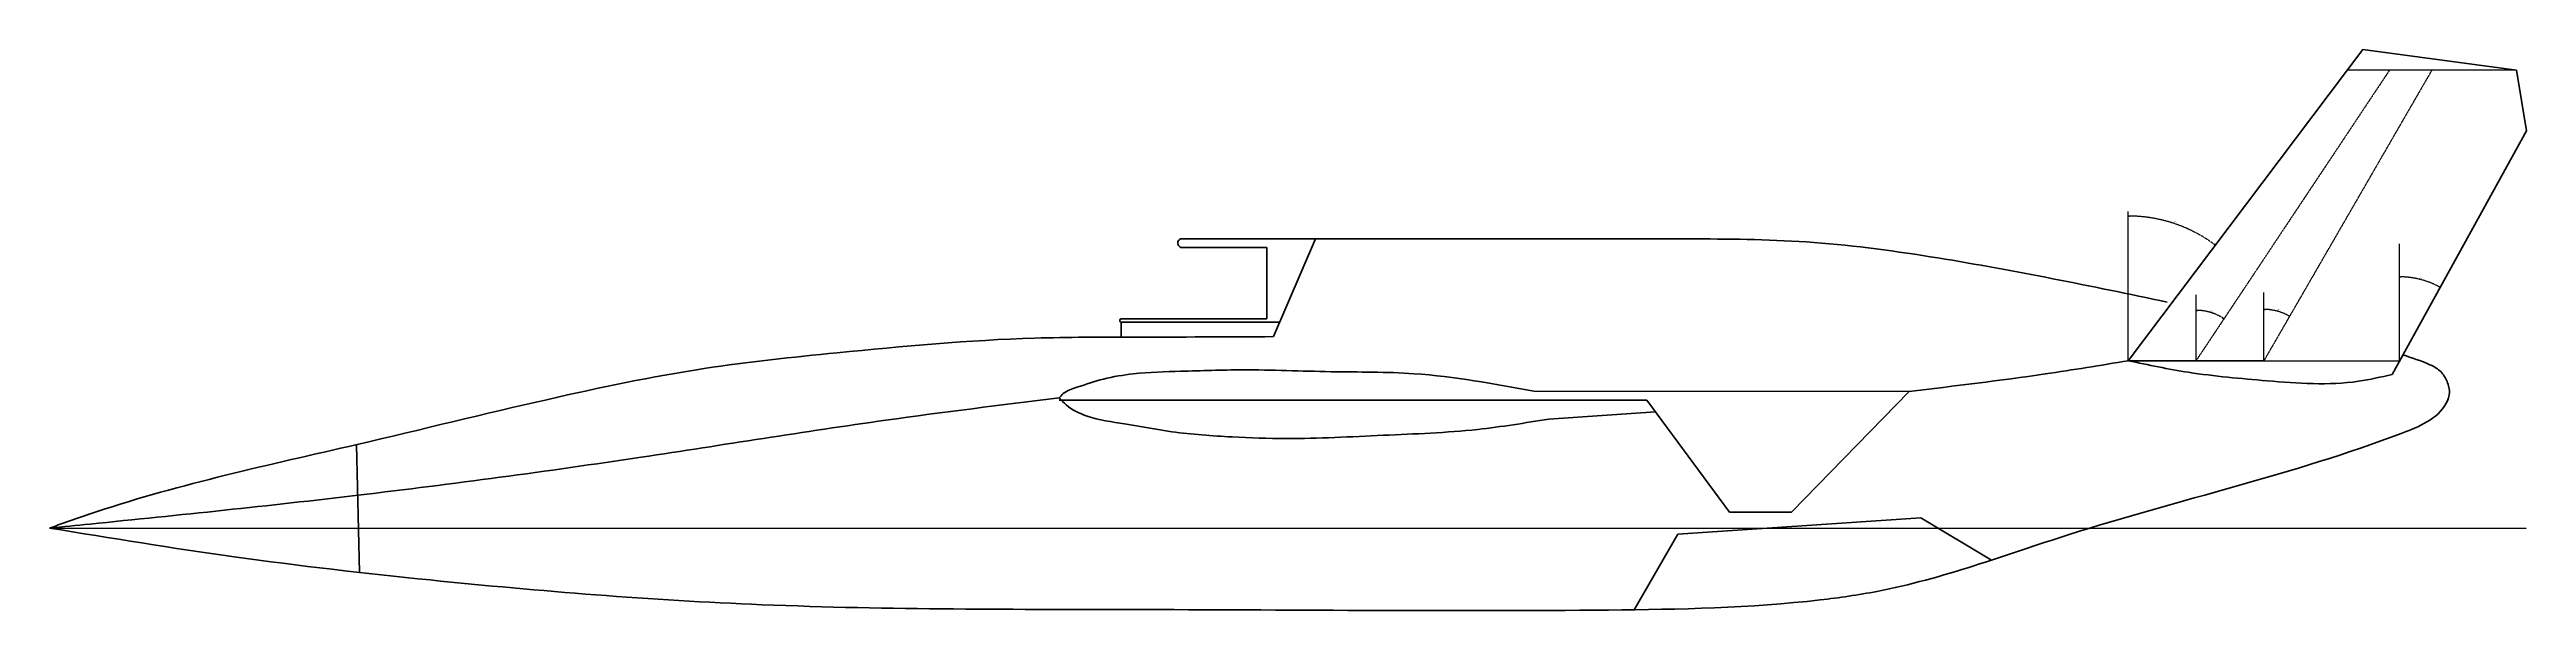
# Model space of a CAD drawing. Header units: millimetres. Extents: x 34771 to 1932156, y -475559 to 1027176.
# Drawn here: x 49676 to 58270, y -78755 to -76803 of the extents above; entities that cross this region are included whole.
import ezdxf

# ---------------------------------------------------------------- set-up
doc = ezdxf.new("R2010")
doc.units = ezdxf.units.MM
doc.linetypes.add('CENTER', pattern=[2, 1.25, -0.25, 0.25, -0.25])
doc.linetypes.add('DASHED', pattern=[0.75, 0.5, -0.25])
for name, color, linetype, lineweight in [('_axes (Оси)', 6, 'CENTER', 30), ('_basic (Основной)', 4, 'Continuous', 60), ('_invisible (Невидимый)', 1, 'DASHED', 30)]:
    doc.layers.add(name, color=color, linetype=linetype, lineweight=lineweight)
doc.styles.add('ESKD', font='eskd.shx', dxfattribs={"oblique": 15, "height": 5})
doc.dimstyles.new('ESKD', dxfattribs={"dimtxt": 5, "dimasz": 5, "dimexe": 2, "dimexo": 0, "dimgap": 2, "dimtad": 1, "dimtoh": 1, "dimzin": 12, "dimdsep": 46, "dimtxsty": 'ESKD', "dimblk1": 'OPEN', "dimblk2": 'OPEN', "dimsah": 1, "dimcen": 5, "dimclrd": 256, "dimclre": 256, "dimclrt": 2, "dimadec": 0, "dimazin": 0, "dimtfac": 1, "dimtmove": 0, "dimatfit": 3, "dimldrblk": 'OPEN', "dimfxl": 1, "dimtolj": 1, "dimtzin": 12, "dimlwd": -1, "dimlwe": -1, "dimarcsym": 0})

# ---------------------------------------------------------------- blocks, each defined once
blk = doc.blocks.new('_OPEN')
at = {"color": 0, "linetype": 'ByBlock'}
for p, q in [((-1, 0.2), (0, 0)), ((0, 0), (-1, -0.2)), ((0, 0), (-1, 0))]:
    blk.add_line(p, q, dxfattribs=at)
blk = doc.blocks.new('*D89')
at = {"layer": '_invisible (Невидимый)', "transparency": 16777216}
blk.add_arc((56888.5, -77884.2), 502.5, 53.58643, 89.42993, dxfattribs=at)
at = {"layer": 'Defpoints', "color": 0, "transparency": 16777216}
for p in [(57702.5, -76803.4), (56888.5, -77365.2), (57098.1, -77427.5), (56888.5, -77884.2), (56888.5, -77884.2)]:
    blk.add_point(p, dxfattribs=at)
at = {"layer": '_invisible (Невидимый)', "transparency": 16777216, "xscale": 5, "yscale": 5, "zscale": 5}
for p, rotation in [((56888.5, -77381.7), 179.7149634579658), ((57190.8, -77482.8), 323.3013950117819)]:
    blk.add_blockref('_OPEN', p, dxfattribs=dict(at, rotation=rotation))
at = {"layer": '_invisible (Невидимый)', "color": 2, "transparency": 16777216, "insert": (57049.5, -77402.6), "char_height": 5, "attachment_point": 5, "rotation": 341.50818, "style": 'ESKD'}
blk.add_mtext('\\A1;37°', dxfattribs=at)
blk = doc.blocks.new('*D90')
at = {"layer": '_invisible (Невидимый)', "transparency": 16777216}
blk.add_arc((57829.9, -77884.2), 291.3, 62.12319, 89.01658, dxfattribs=at)
at = {"layer": 'Defpoints', "color": 0, "transparency": 16777216}
for p in [(58270.3, -77085.2), (57829.9, -77478.5), (57925.9, -77609.2), (57803.8, -77931.6), (57829.9, -77884.2)]:
    blk.add_point(p, dxfattribs=at)
at = {"layer": '_invisible (Невидимый)', "transparency": 16777216, "xscale": 5, "yscale": 5, "zscale": 5}
for p, rotation in [((57829.9, -77592.9), 179.5082900934023), ((57970.6, -77629.1), 331.6314834438109)]:
    blk.add_blockref('_OPEN', p, dxfattribs=dict(at, rotation=rotation))
at = {"layer": '_invisible (Невидимый)', "color": 2, "transparency": 16777216, "insert": (57903.8, -77597.1), "char_height": 5, "attachment_point": 5, "rotation": 345.56989, "style": 'ESKD'}
blk.add_mtext('\\A1;29°', dxfattribs=at)
blk = doc.blocks.new('*D91')
at = {"layer": '_invisible (Невидимый)', "transparency": 16777216}
blk.add_arc((57123.8, -77884.2), 175.1, 58.00234, 88.3637, dxfattribs=at)
at = {"layer": 'Defpoints', "color": 0, "transparency": 16777216}
for p in [(57795.1, -76875.2), (57123.8, -77654.5), (57190.6, -77722.4), (57123.8, -77884.2), (57123.8, -77884.2)]:
    blk.add_point(p, dxfattribs=at)
at = {"layer": '_invisible (Невидимый)', "transparency": 16777216, "xscale": 5, "yscale": 5, "zscale": 5}
for p, rotation in [((57123.8, -77709.1), 179.1818519182551), ((57220.8, -77738.4), 327.1841900312313)]:
    blk.add_blockref('_OPEN', p, dxfattribs=dict(at, rotation=rotation))
at = {"layer": '_invisible (Невидимый)', "color": 2, "transparency": 16777216, "insert": (57176, -77711.5), "char_height": 5, "attachment_point": 5, "rotation": 343.18302, "style": 'ESKD'}
blk.add_mtext('\\A1;34°', dxfattribs=at)
blk = doc.blocks.new('*D92')
at = {"layer": '_invisible (Невидимый)', "transparency": 16777216}
blk.add_arc((57359.2, -77884.2), 178.3, 61.60466, 88.39322, dxfattribs=at)
at = {"layer": 'Defpoints', "color": 0, "transparency": 16777216}
for p in [(57941.8, -76875.2), (57359.2, -77647.3), (57420.2, -77716.7), (57359.2, -77884.2), (57359.2, -77884.2)]:
    blk.add_point(p, dxfattribs=at)
at = {"layer": '_invisible (Невидимый)', "transparency": 16777216, "xscale": 5, "yscale": 5, "zscale": 5}
for p, rotation in [((57359.2, -77705.9), 179.1966090338144), ((57448.4, -77729.8), 330.8012715677713)]:
    blk.add_blockref('_OPEN', p, dxfattribs=dict(at, rotation=rotation))
at = {"layer": '_invisible (Невидимый)', "color": 2, "transparency": 16777216, "insert": (57406.7, -77706.9), "char_height": 5, "attachment_point": 5, "rotation": 344.99894, "style": 'ESKD'}
blk.add_mtext('\\A1;30°', dxfattribs=at)

msp = doc.modelspace()

# ---------------------------------------------------------------- linework, layer by layer
at = {"layer": '_axes (Оси)', "transparency": 33554687}
msp.add_line((49676.438, -78465.197), (58270.281, -78465.197), dxfattribs=at)
at = {"layer": '_basic (Основной)', "transparency": 33554687}
for p, q in [((56888.48, -77884.206), (57702.468, -76803.366)), ((57702.468, -76803.366), (58235.252, -76875.214)), ((58235.252, -76875.214), (58270.281, -77085.232)), ((58270.281, -77085.232), (57803.837, -77931.582)), ((54068.984, -77460.946), (53600.134, -77460.946)), ((53601.177, -77490.804), (53900.297, -77490.804)), ((53900.297, -77490.804), (53900.297, -77739.033)), ((53922.894, -77800.456), (54068.984, -77460.946)), ((53900.297, -77739.033), (53393.553, -77739.033)), ((53394.223, -77749.931), (53944.634, -77749.931)), ((53394.223, -77749.931), (53394.286, -77802.205)), ((55218.851, -78020.576), (53179.567, -78020.576)), ((56128.141, -77990.692), (54826.515, -77990.065)), ((55505.069, -78409.779), (55218.851, -78020.576)), ((55719.984, -78409.779), (56128.141, -77990.692)), ((54877.802, -78086.549), (55248.829, -78061.34)), ((50742.034, -78175.198), (50751.496, -78619.263)), ((55325.562, -78485.807), (56168.671, -78430.15)), ((55505.069, -78409.779), (55719.984, -78409.779)), ((56168.671, -78430.15), (56414.604, -78576.333)), ((55174.163, -78748.903), (55325.562, -78485.807))]:
    msp.add_line(p, q, dxfattribs=at)
for points in [[(53600.134, -77460.946), (53592.81, -77468.226), (53592.392, -77480.769), (53601.177, -77490.804)], [(54068.984, -77460.946), (54421.636, -77460.946), (54684.234, -77460.946), (55063.856, -77460.946), (55386.344, -77460.946), (55797.62, -77473.599), (56228.568, -77527.193), (57023.476, -77680.187)], [(53393.553, -77739.033), (53390.421, -77741.173), (53389.925, -77747.453), (53391.25, -77749.27), (53394.223, -77749.931)], [(49676.438, -78465.197), (49837.815, -78409.178), (50743.241, -78174.916), (51406.071, -78018.191), (51947.964, -77911.245), (52408.798, -77856.557), (53095.084, -77805.631), (53440.454, -77802.153), (53922.894, -77800.456)], [(57841.143, -77863.892), (57934.509, -77897.837), (57969.276, -77918.684), (57992.456, -77951.113), (58002.887, -77992.806), (57963.484, -78068.088), (57882.354, -78117.888), (57835.997, -78136.419), (56683.516, -78487.758), (56016.788, -78685.011), (55820.227, -78714.66), (55085.905, -78749.868), (53477.356, -78748.17), (52147.869, -78731.208), (50997.03, -78645.467), (50317.563, -78565.02), (49676.438, -78465.197)], [(53179.567, -78013.248), (53193.856, -77998.473), (53241.243, -77976.312), (53333.72, -77947.824), (53436.629, -77929.758), (53602.116, -77920.912)], [(53601.947, -77920.916), (53814.819, -77915.836), (54122.717, -77922.128), (54410.869, -77929.118), (54826.515, -77990.065)], [(56888.48, -77884.206), (56600.73, -77929.994), (56128.141, -77990.692)], [(57803.837, -77931.582), (57687.694, -77955.53), (57370.605, -77953.688), (57097.759, -77924.212), (56888.48, -77884.206)], [(49676.438, -78465.197), (49816.964, -78451.189), (50747.652, -78350.977), (51729.359, -78219.118), (52577.874, -78090.605), (53179.567, -78013.248)], [(53179.567, -78013.248), (53203.901, -78037.491), (53276.22, -78076.27), (53406.306, -78103.591), (53570.553, -78130.545), (53779.394, -78148.595), (53966.789, -78154.235), (54304.326, -78142.954), (54631.703, -78122.648), (54877.802, -78086.549)]]:
    msp.add_spline(points, degree=3, dxfattribs=at)
at = {"layer": '_invisible (Невидимый)', "transparency": 33554687}
for p, q in [((57795.082, -76875.214), (57123.847, -77884.206)), ((57941.805, -76875.214), (57359.214, -77884.206)), ((58235.252, -76875.214), (57648.359, -76875.214)), ((57941.805, -76875.214), (57648.359, -76875.214)), ((56888.48, -77884.206), (56888.48, -77365.227)), ((57829.947, -77884.206), (57829.947, -77478.544)), ((57123.847, -77884.206), (57123.847, -77654.55)), ((57359.214, -77884.206), (57359.214, -77647.317)), ((56888.48, -77884.206), (57829.947, -77884.206)), ((57359.214, -77884.206), (56888.48, -77884.206))]:
    msp.add_line(p, q, dxfattribs=at)

# ---------------------------------------------------------------- dimensions: what is measured, and where the dimension line sits
for base, line1, line2, picture, middle in [((57098.119, -77427.489), ((56888.48, -77884.206), (56888.48, -77365.227)), ((56888.48, -77884.206), (57702.468, -76803.366)), '*D89', (57049.548, -77402.598)), ((57190.63, -77722.36), ((57795.082, -76875.214), (57123.847, -77884.206)), ((57123.847, -77884.206), (57123.847, -77654.55)), '*D91', (57176.034, -77711.541)), ((57420.2, -77716.661), ((57359.214, -77884.206), (57359.214, -77647.317)), ((57941.805, -76875.214), (57359.214, -77884.206)), '*D92', (57406.735, -77706.867)), ((57925.943, -77609.165), ((57829.947, -77884.206), (57829.947, -77478.544)), ((58270.281, -77085.232), (57803.837, -77931.582)), '*D90', (57903.829, -77597.08))]:
    dim = msp.add_angular_dim_2l(base=base, line1=line1, line2=line2, dimstyle='ESKD', dxfattribs=at)
    dim.commit()
    dim.dimension.update_dxf_attribs({"geometry": picture, "text_midpoint": middle})

doc.saveas('drawing.dxf')
